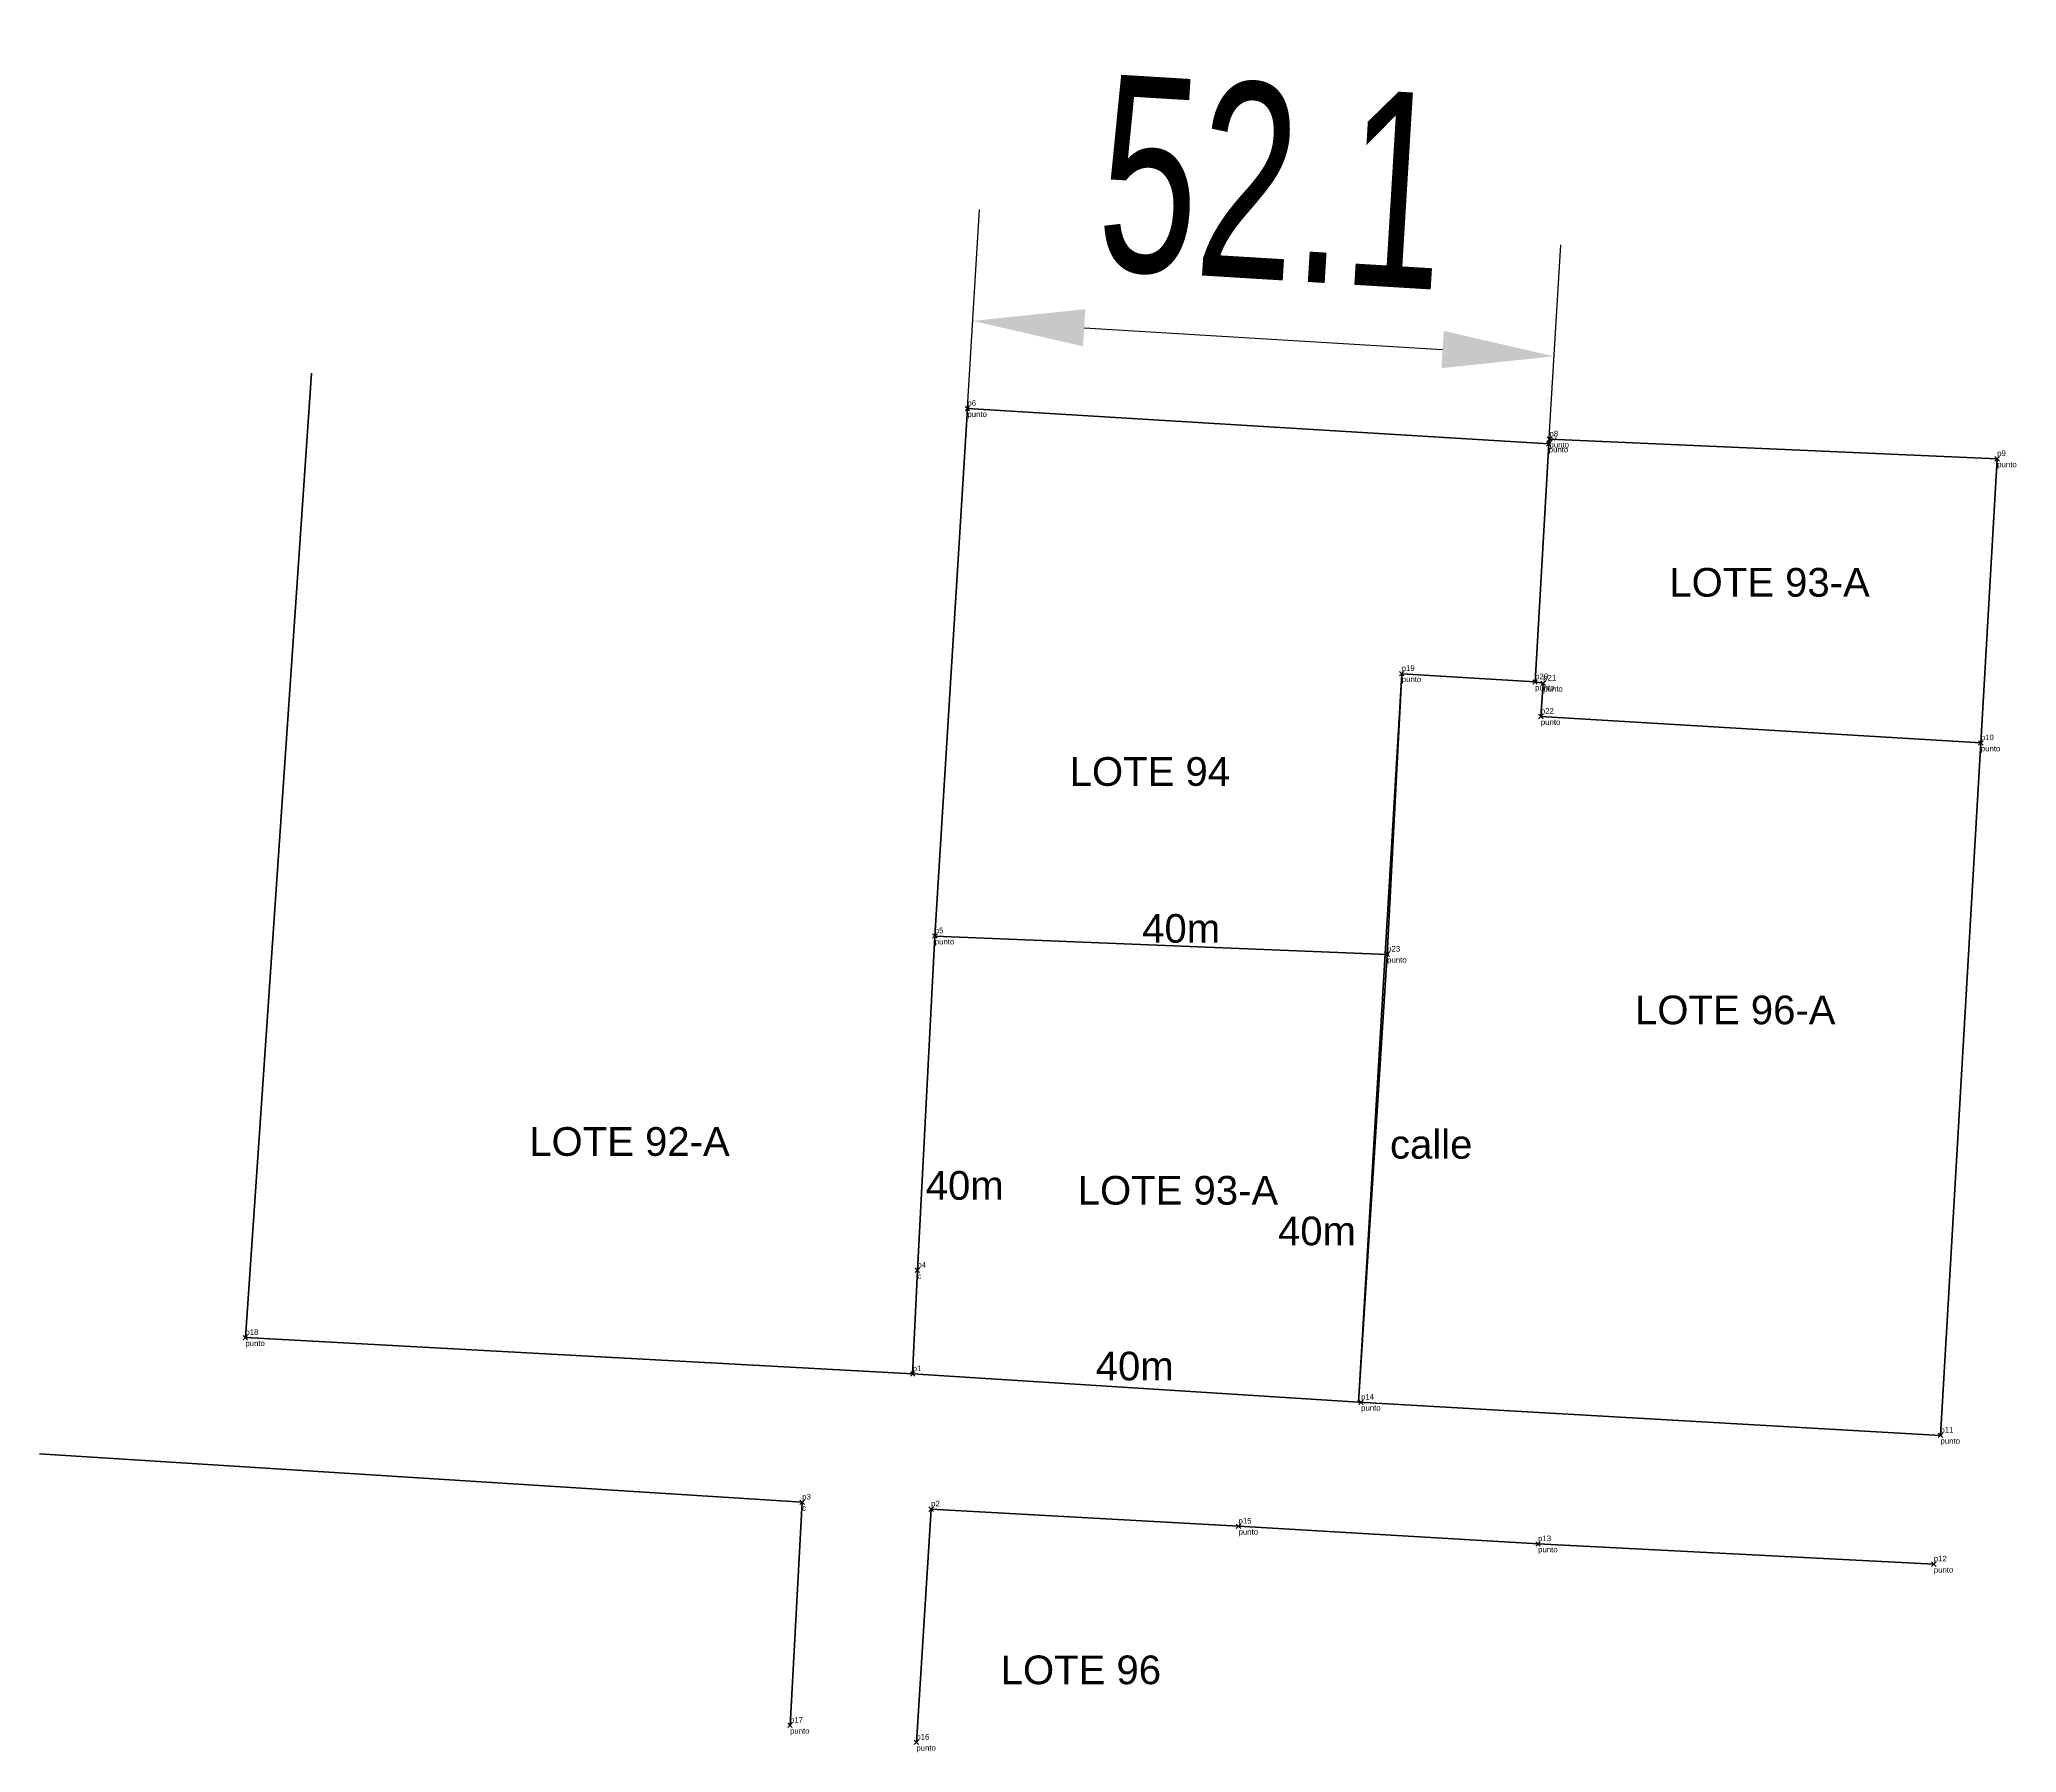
# Model space of a CAD drawing. Header units: millimetres. Extents: x 611827 to 612701, y 1320441 to 1320709.
# Drawn here: x 612025.7 to 612202.7, y 1320555.6 to 1320709 of the extents above; entities that cross this region are included whole.
import ezdxf

# ---------------------------------------------------------------- set-up
doc = ezdxf.new("R2010")
doc.units = ezdxf.units.MM
doc.header["$PDMODE"] = 3
doc.header["$PDSIZE"] = 0.2
doc.layers.get('0').update_dxf_attribs({"color": 1, "linetype": 'CONTINUOUS', "lineweight": 100})
doc.layers.get('Defpoints').update_dxf_attribs({"linetype": 'CONTINUOUS'})
for name, color, linetype, lineweight in [('c', 174, 'CONTINUOUS', 100), ('Point', 5, 'CONTINUOUS', 100), ('Point_Name', 1, 'CONTINUOUS', 100), ('punto', 174, 'CONTINUOUS', 100)]:
    doc.layers.add(name, color=color, linetype=linetype, lineweight=lineweight)
doc.styles.get("Standard").update_dxf_attribs({"font": 'arial.ttf', "width": 0.65})
doc.dimstyles.new('ISO-25', dxfattribs={"dimtxt": 2.5, "dimasz": 2.5, "dimexe": 1.25, "dimexo": 0.625, "dimtad": 1, "dimtxsty": 'Standard', "dimcen": 2.5, "dimadec": 0, "dimazin": 0, "dimtfac": 1, "dimtmove": 0, "dimatfit": 3, "dimfxl": 1, "dimarcsym": 0})

# ---------------------------------------------------------------- blocks, each defined once
blk = doc.blocks.new('*D4')
at = {"color": 6, "lineweight": -2, "transparency": 16777216}
for p, q in [((612108.74, 1320676.06), (612109.82, 1320693.79)), ((612160.79, 1320672.89), (612161.87, 1320690.62)), ((612119.19, 1320683.2), (612151.28, 1320681.24))]:
    blk.add_line(p, q, dxfattribs=at)
at = {"color": 6, "transparency": 16777216}
for points in [[(612119.29, 1320684.86), (612119.09, 1320681.54), (612109.21, 1320683.81)], [(612151.38, 1320682.91), (612151.18, 1320679.58), (612161.26, 1320680.64)]]:
    blk.add_solid(points, dxfattribs=at)
at = {"layer": 'Defpoints', "color": 0, "transparency": 16777216}
for p in [(612161.26, 1320680.64), (612108.73, 1320675.96, 79.3), (612160.78, 1320672.79, 78.65)]:
    blk.add_point(p, dxfattribs=at)
at = {"color": 3, "transparency": 16777216, "insert": (612136.08, 1320696.13), "char_height": 17.5, "attachment_point": 5, "rotation": 356.5138}
blk.add_mtext('52.1', dxfattribs=at)

msp = doc.modelspace()

# ---------------------------------------------------------------- linework, layer by layer
at = {"color": 7, "true_color": 0xffffff}
for points, elevation in [([(612103.83, 1320589.52), (612044.08, 1320592.77), (612050, 1320679.13)], 78.67), ([(612143.75, 1320586.99), (612147.62, 1320652.22)], 78.67), ([(612092.85, 1320558.05), (612093.94, 1320578.03), (612025.65, 1320582.38)], 79.5), ([(612195.26, 1320572.49), (612159.83, 1320574.3), (612133.01, 1320575.88), (612105.49, 1320577.41), (612104.16, 1320556.53)], 77.49)]:
    msp.add_lwpolyline(points, dxfattribs=dict(at, elevation=elevation))
at = {"color": 2, "elevation": 80.31}
msp.add_lwpolyline([(612103.83, 1320589.52), (612104.25, 1320598.79), (612105.81, 1320628.73), (612108.73, 1320675.96), (612160.78, 1320672.79), (612159.56, 1320651.48), (612147.62, 1320652.22), (612146.32, 1320627.09), (612143.75, 1320586.99), (612103.83, 1320589.52)], dxfattribs=at)
at = {"color": 3, "elevation": 79.15}
msp.add_lwpolyline([(612159.56, 1320651.48), (612160.29, 1320651.36), (612160.08, 1320648.39), (612199.47, 1320646.02), (612200.94, 1320671.46), (612160.85, 1320673.22), (612160.78, 1320672.79), (612159.56, 1320651.48)], dxfattribs=at)
at = {"color": 4, "elevation": 78.67}
msp.add_lwpolyline([(612143.75, 1320586.99), (612195.86, 1320584.02), (612199.47, 1320646.02), (612160.08, 1320648.39), (612160.29, 1320651.36), (612159.56, 1320651.48), (612147.62, 1320652.22), (612146.32, 1320627.09), (612143.75, 1320586.99)], dxfattribs=at)
at = {"color": 6, "elevation": 78.67}
msp.add_lwpolyline([(612143.75, 1320586.99), (612103.83, 1320589.52), (612104.25, 1320598.79), (612105.81, 1320628.73), (612146.32, 1320627.09), (612143.75, 1320586.99)], dxfattribs=at)
at = {"color": 7, "true_color": 0xffffff}
msp.add_circle((612146.32, 1320627.09, 78.65), 0.1, dxfattribs=at)
at = {"layer": 'c', "color": 7}
for p in [(612104.25, 1320598.79, 79.64), (612093.94, 1320578.03, 80.64)]:
    msp.add_point(p, dxfattribs=at)
at = {"layer": 'Point', "color": 7}
for p in [(612103.83, 1320589.52, 80.31), (612105.49, 1320577.41, 80.34)]:
    msp.add_point(p, dxfattribs=at)
at = {"layer": 'punto', "color": 7}
for p in [(612108.73, 1320675.96, 79.3), (612160.78, 1320672.79, 78.65), (612160.85, 1320673.22, 78.63), (612200.94, 1320671.46, 77.59), (612147.62, 1320652.22, 78.9), (612159.56, 1320651.48, 79.15), (612160.29, 1320651.36, 79.14), (612160.08, 1320648.39, 79.11), (612199.47, 1320646.02, 77.79), (612105.81, 1320628.73, 79.56), (612146.32, 1320627.09, 78.65), (612044.08, 1320592.77, 80.68), (612143.98, 1320586.98, 78.67), (612195.86, 1320584.02, 77.83), (612133.01, 1320575.88, 78.88), (612159.83, 1320574.3, 78.33), (612195.26, 1320572.49, 77.49), (612092.85, 1320558.05, 79.5), (612104.16, 1320556.53, 79.38)]:
    msp.add_point(p, dxfattribs=at)

# ---------------------------------------------------------------- texts
at = {"layer": 'c', "color": 7}
for s, p in [('p4', (612104.25, 1320599.04)), ('c', (612104.25, 1320598.04)), ('p3', (612093.94, 1320578.28)), ('c', (612093.94, 1320577.28))]:
    msp.add_text(s, height=0.5, dxfattribs=at).set_placement(p)
at = {"layer": 'Point_Name', "color": 7}
for s, p in [('p1', (612103.83, 1320589.77)), ('p2', (612105.49, 1320577.66))]:
    msp.add_text(s, height=0.5, dxfattribs=at).set_placement(p)
at = {"layer": 'punto', "color": 7}
for s, height, p in [('p6', 0.5, (612108.73, 1320676.21)), ('punto', 0.5, (612108.73, 1320675.21)), ('p8', 0.5, (612160.85, 1320673.47)), ('p7', 0.5, (612160.78, 1320673.04)), ('punto', 0.5, (612160.78, 1320672.04)), ('punto', 0.5, (612160.85, 1320672.47)), ('p9', 0.5, (612200.94, 1320671.71)), ('punto', 0.5, (612200.94, 1320670.71)), ('LOTE 93-A', 2.569, (612171.58, 1320659.12, 79.15)), ('p19', 0.5, (612147.62, 1320652.47)), ('punto', 0.5, (612147.62, 1320651.47)), ('p20', 0.5, (612159.56, 1320651.73)), ('punto', 0.5, (612159.56, 1320650.73)), ('p21', 0.5, (612160.29, 1320651.61)), ('punto', 0.5, (612160.29, 1320650.61)), ('p22', 0.5, (612160.08, 1320648.64)), ('punto', 0.5, (612160.08, 1320647.64)), ('p10', 0.5, (612199.47, 1320646.27)), ('punto', 0.5, (612199.47, 1320645.27)), ('LOTE 94', 2.569, (612117.89, 1320642.18)), ('40m', 2.569, (612124.38, 1320628.13, 78.67)), ('p5', 0.5, (612105.81, 1320628.98)), ('punto', 0.5, (612105.81, 1320627.98)), ('p23', 0.5, (612146.32, 1320627.34)), ('punto', 0.5, (612146.32, 1320626.34)), ('LOTE 96-A', 2.569, (612168.51, 1320620.83)), ('LOTE 92-A', 2.569, (612069.5, 1320609.05)), ('calle', 2.569, (612146.57, 1320608.8, 78.67)), ('40m', 2.569, (612105, 1320605.12, 78.67)), ('LOTE 93-A', 2.569, (612118.61, 1320604.68)), ('40m', 2.569, (612136.54, 1320601.04, 78.67)), ('p18', 0.5, (612044.08, 1320593.02)), ('punto', 0.5, (612044.08, 1320592.02)), ('40m', 2.569, (612120.22, 1320588.94, 78.67)), ('p14', 0.5, (612143.98, 1320587.23)), ('punto', 0.5, (612143.98, 1320586.23)), ('p11', 0.5, (612195.86, 1320584.27)), ('punto', 0.5, (612195.86, 1320583.27)), ('p15', 0.5, (612133.01, 1320576.13)), ('punto', 0.5, (612133.01, 1320575.13)), ('p13', 0.5, (612159.83, 1320574.55)), ('punto', 0.5, (612159.83, 1320573.55)), ('p12', 0.5, (612195.26, 1320572.74)), ('punto', 0.5, (612195.26, 1320571.74)), ('LOTE 96', 2.569, (612111.71, 1320561.74)), ('p17', 0.5, (612092.85, 1320558.3)), ('punto', 0.5, (612092.85, 1320557.3)), ('p16', 0.5, (612104.16, 1320556.78)), ('punto', 0.5, (612104.16, 1320555.78))]:
    msp.add_text(s, height=height, dxfattribs=at).set_placement(p)

# ---------------------------------------------------------------- dimensions: what is measured, and where the dimension line sits
at = {"color": 7, "true_color": 0xffffff}
dim = msp.add_aligned_dim(p1=(612108.73, 1320675.96, 79.3), p2=(612160.78, 1320672.79, 78.65), distance=7.86, dimstyle='ISO-25', override={"dimscale": 0.05, "dimtxt": 350, "dimasz": 200, "dimexe": 200, "dimexo": 2, "dimgap": 100, "dimdec": 1, "dimdsep": 46, "dimclrd": 6, "dimclre": 6, "dimclrt": 3, "dimtdec": 1}, dxfattribs=at)
dim.commit()
dim.dimension.update_dxf_attribs({"geometry": '*D4', "text_midpoint": (612136.08, 1320696.13)})

doc.saveas('drawing.dxf')
